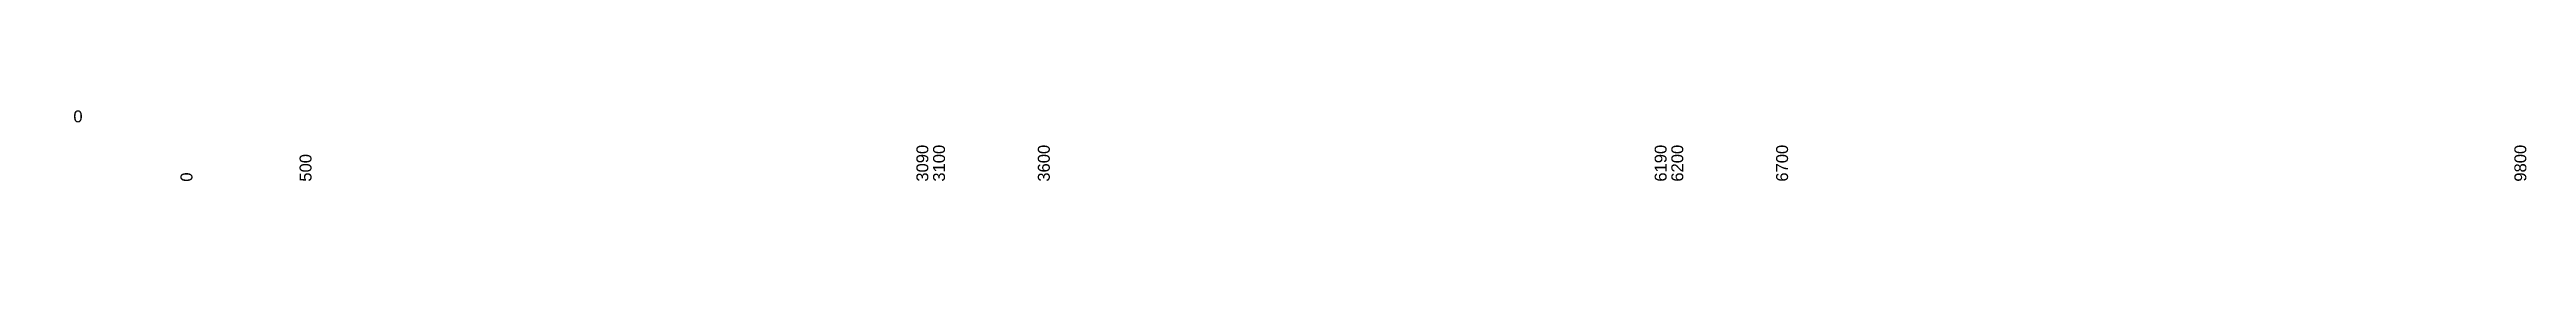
# Model space of a CAD drawing. Header units: millimetres. Extents: x -10007 to 11758, y -1552 to 23632.
# Drawn here: x -600 to 9801, y -1552 to -1129 of the extents above; entities that cross this region are included whole.
import ezdxf

# ---------------------------------------------------------------- set-up
doc = ezdxf.new("R2010")
doc.units = ezdxf.units.MM
doc.header["$LTSCALE"] = 5
doc.layers.add('Text', color=7, linetype='CONTINUOUS')
doc.styles.add('ROMANS', font='ARIALUNI.TTF', dxfattribs={"width": 0.8})

msp = doc.modelspace()

# ---------------------------------------------------------------- texts
at = {"layer": 'Text', "style": 'ROMANS'}
msp.add_text('0', height=50, dxfattribs=at).set_placement((-500, -1180))
for s, p in [('500', (500, -1430)), ('3090', (3090, -1430)), ('3100', (3160, -1430)), ('3600', (3600, -1430)), ('6190', (6190, -1430)), ('6200', (6260, -1430)), ('6700', (6700, -1430)), ('9800', (9800, -1430)), ('0', (0, -1430))]:
    msp.add_text(s, height=50, rotation=90, dxfattribs=at).set_placement(p)

doc.saveas('drawing.dxf')
